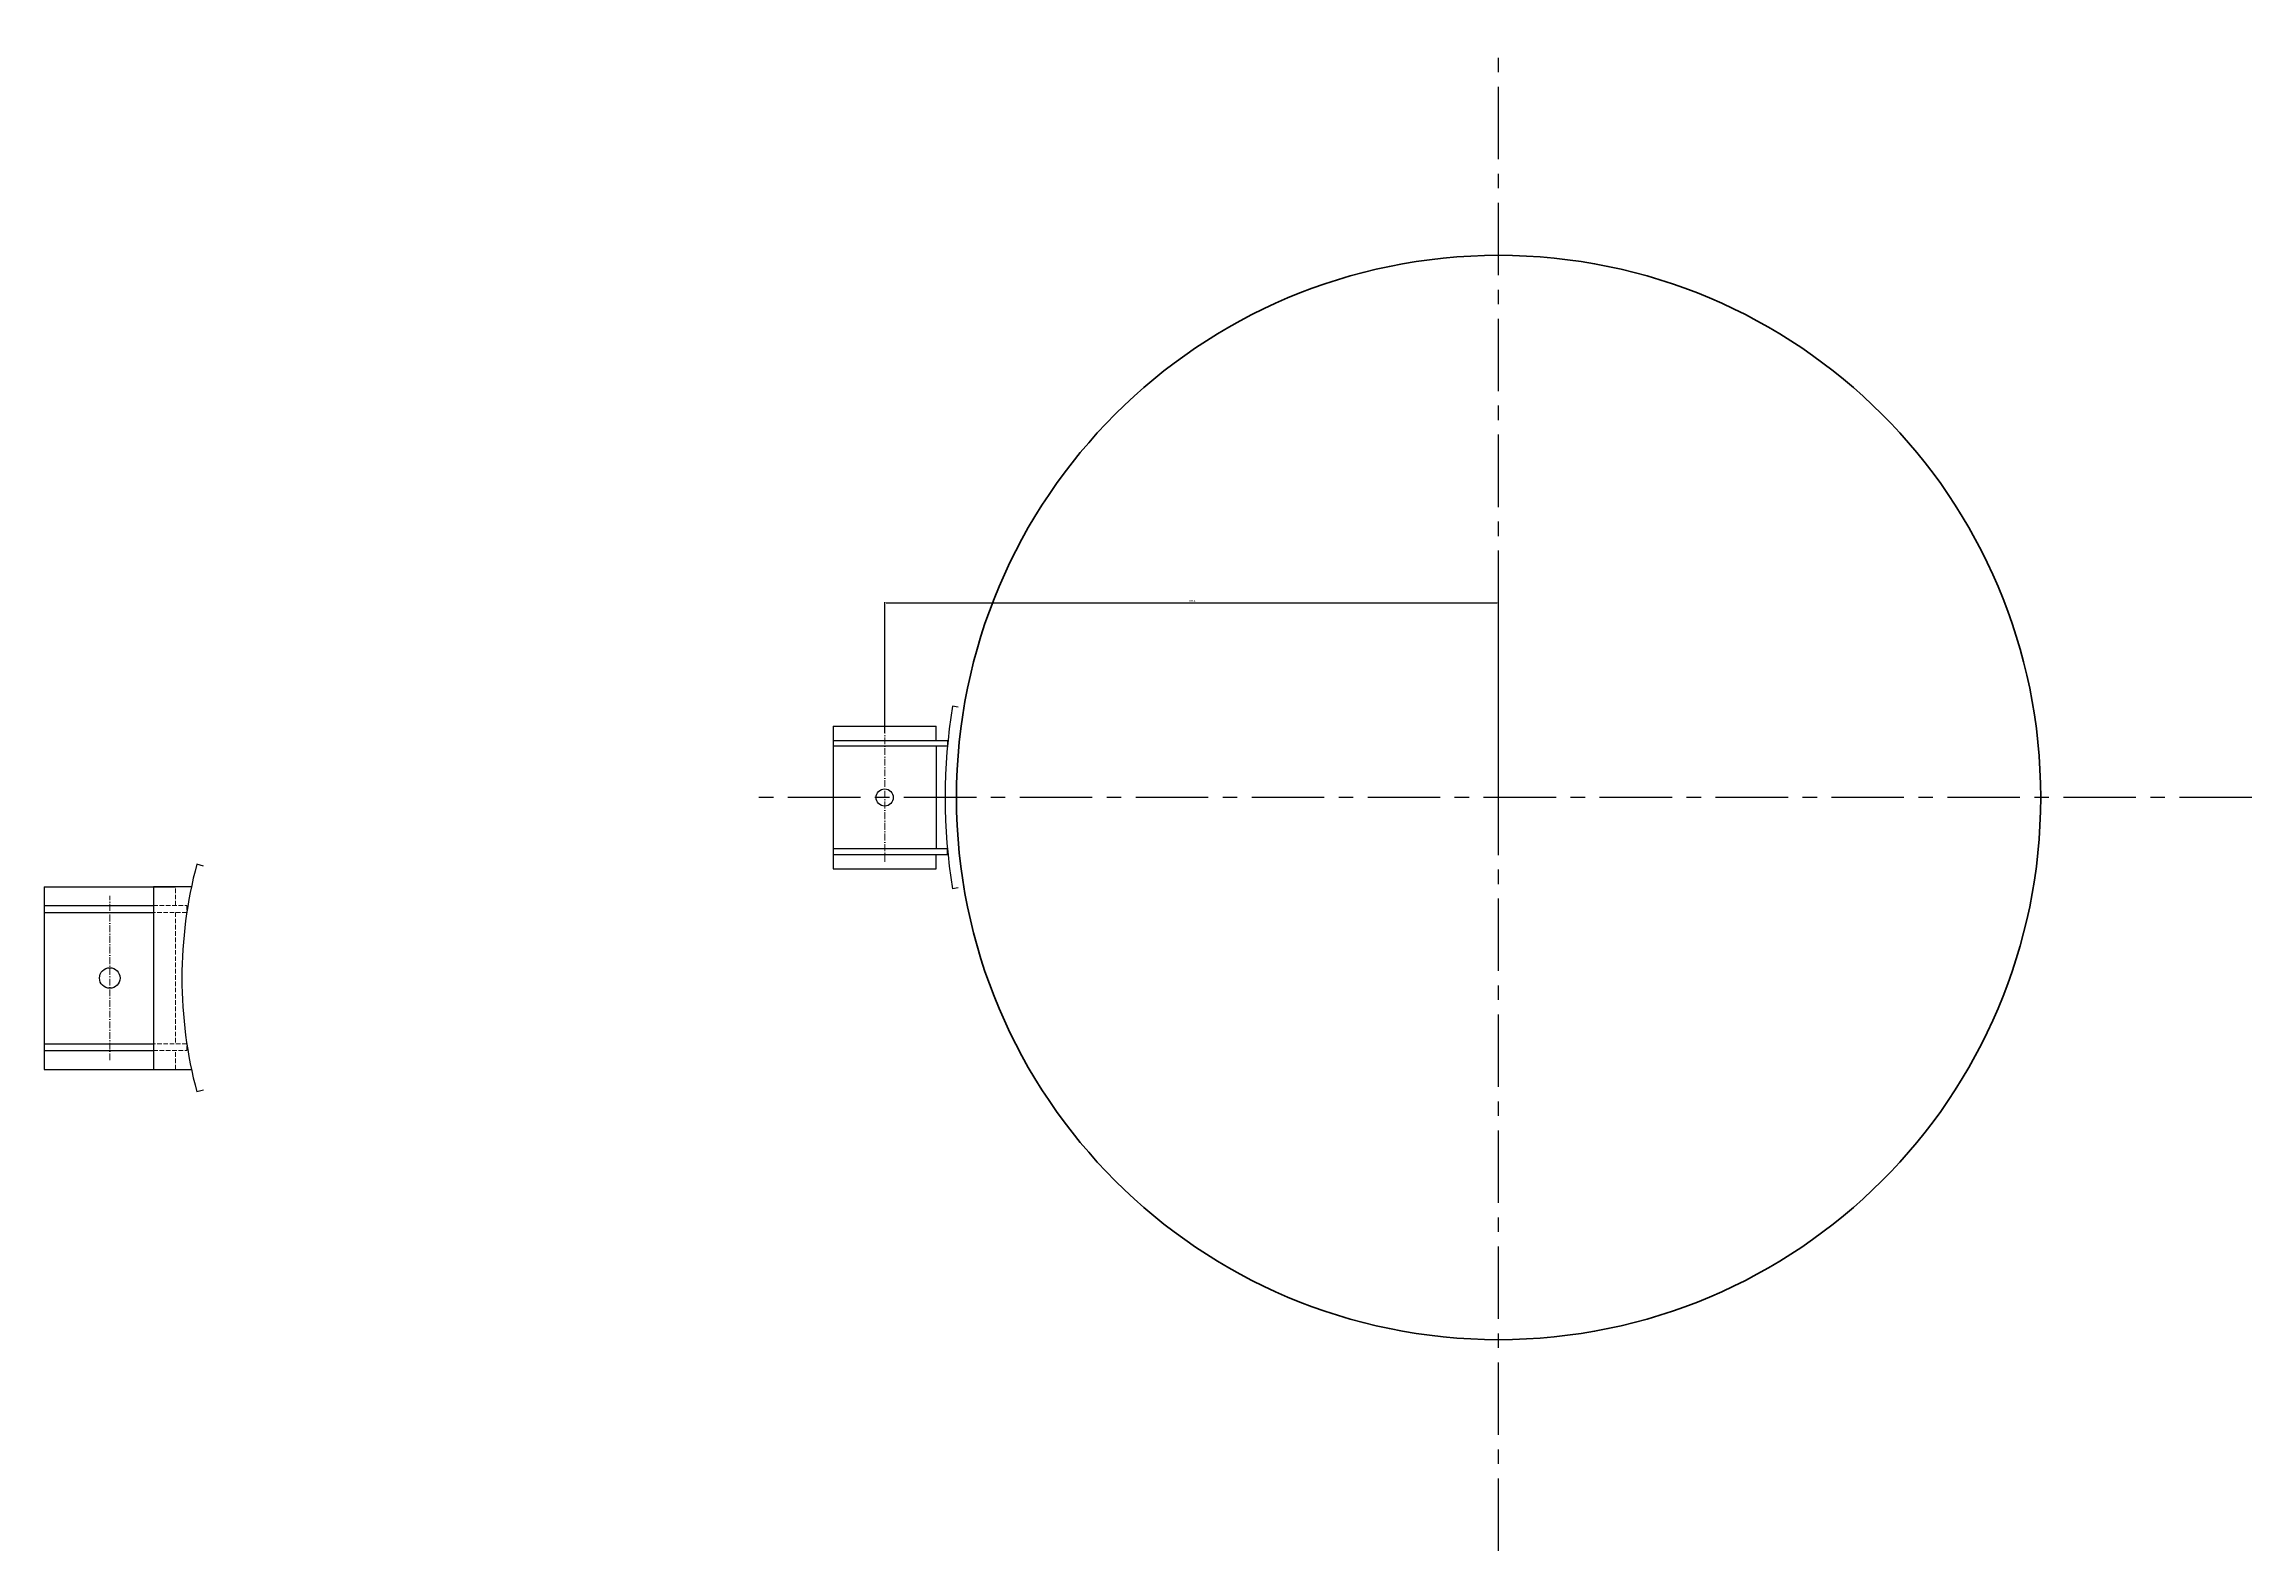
# Model space of a CAD drawing. Header units: millimetres. Extents: x -10878 to 64959, y -43701 to 1476.
# Drawn here: x 53613 to 57482, y -25308 to -22668 of the extents above; entities that cross this region are included whole.
import ezdxf

# ---------------------------------------------------------------- set-up
doc = ezdxf.new("R2010")
doc.units = ezdxf.units.MM
for name, pattern in [('Center', [18.7, 12, -3, 0.7, -3]), ('CENTERX2', [101.6, 63.5, -12.7, 12.7, -12.7]), ('Dashed', [11, 8, -3])]:
    doc.linetypes.add(name, pattern=pattern)
doc.layers.add('0DataFlow-GsBzCenterLine', color=1, linetype='CENTERX2')
for name, color, linetype, lineweight in [('0DataFlow-GsBzEquipOutline', 4, 'Continuous', 60), ('中心线', 1, 'Center', 18), ('虚线', 6, 'Dashed', 18)]:
    doc.layers.add(name, color=color, linetype=linetype, lineweight=lineweight)
doc.styles.add('HGCAD', font='HGCAD.SHX', dxfattribs={"width": 0.75, "bigfont": 'HGCADHZ.SHX'})
doc.dimstyles.new('HGCAD$0', dxfattribs={"dimtxt": 3.5, "dimasz": 2.5, "dimexe": 1, "dimexo": 1, "dimgap": 1, "dimtad": 1, "dimdec": 1, "dimdsep": 46, "dimtxsty": 'HGCAD', "dimcen": 0, "dimadec": 1, "dimazin": 2, "dimtfac": 1, "dimtmove": 0, "dimatfit": 1, "dimfxl": 0, "dimarcsym": 0})

# ---------------------------------------------------------------- blocks, each defined once
blk = doc.blocks.new('*D76')
at = {"color": 0, "lineweight": -2, "transparency": 16777216}
for p, q in [((55086.1, -23874.2), (55086.1, -23645.3)), ((55088.6, -23646.3), (56159.4, -23646.3)), ((56161.9, -23986.7), (56161.9, -23645.3))]:
    blk.add_line(p, q, dxfattribs=at)
at = {"color": 0, "transparency": 16777216}
for points in [[(55088.6, -23645.9), (55088.6, -23646.7), (55086.1, -23646.3)], [(56159.4, -23645.9), (56159.4, -23646.7), (56161.9, -23646.3)]]:
    blk.add_solid(points, dxfattribs=at)
at = {"layer": 'Defpoints', "color": 0, "transparency": 16777216}
for p in [(56161.9, -23646.3), (55086.1, -23875.2), (56161.9, -23987.7)]:
    blk.add_point(p, dxfattribs=at)
at = {"color": 0, "transparency": 16777216, "insert": (55624, -23643.6), "char_height": 3.5, "attachment_point": 5, "style": 'HGCAD'}
blk.add_mtext('1075.8', dxfattribs=at)

msp = doc.modelspace()

# ---------------------------------------------------------------- linework, layer by layer
for p, q in [((55215.07, -23829.22), (55205.21, -23827.57)), ((54996.09, -23862.66), (54996.09, -24112.66)), ((54996.09, -23862.66), (55176.09, -23862.66)), ((55176.09, -23887.66), (55176.09, -23862.66)), ((54996.09, -23887.66), (55196.09, -23887.66)), ((55196.09, -23897.66), (54996.09, -23897.66)), ((55176.09, -23897.66), (55176.09, -24077.66)), ((55196.09, -23887.66), (55196.09, -23897.66)), ((55196.09, -24077.66), (54996.09, -24077.66)), ((54996.09, -24087.66), (55196.09, -24087.66)), ((55176.09, -24112.66), (55176.09, -24087.66)), ((55196.09, -24087.66), (55196.09, -24077.66)), ((53892.25, -24107.8), (53880.66, -24104.71)), ((54996.09, -24112.66), (55176.09, -24112.66)), ((53613.15, -24144.01), (53613.15, -24464.01)), ((53613.15, -24144.01), (53843.15, -24144.01)), ((53613.15, -24177.01), (53804.56, -24177.01)), ((53871.28, -24144.01), (53804.56, -24144.01)), ((53804.56, -24144.01), (53804.56, -24464.01)), ((55215.07, -24146.11), (55205.21, -24147.76)), ((53613.15, -24189.01), (53804.56, -24189.01)), ((53613.15, -24419.01), (53804.56, -24419.01)), ((53613.15, -24431.01), (53804.56, -24431.01)), ((53613.15, -24464.01), (53843.15, -24464.01)), ((53804.56, -24464.01), (53871.28, -24464.01)), ((53892.25, -24500.21), (53880.66, -24503.3))]:
    msp.add_line(p, q)
for centre, radius in [((55086.09, -23987.66), 15), ((53728.15, -24304.01), 18)]:
    msp.add_circle(centre, radius)
for centre, radius, start, end in [((56161.9, -23987.66), 970, 170.50018, 189.49982), ((54628.56, -24304.01), 774, 165.07922, 194.92078)]:
    msp.add_arc(centre, radius, start, end)
at = {"layer": '0DataFlow-GsBzCenterLine', "linetype": 'CENTERX2', "ltscale": 2}
for p, q in [((56161.9, -25307.66), (56161.9, -22667.66)), ((57481.9, -23987.66), (54841.9, -23987.66))]:
    msp.add_line(p, q, dxfattribs=at)
at = {"layer": '0DataFlow-GsBzEquipOutline'}
msp.add_circle((56161.9, -23987.66), 950, dxfattribs=at)
at = {"layer": '中心线', "color": 1, "linetype": 'Center'}
for p, q in [((55086.09, -24100.16), (55086.09, -23875.16)), ((53728.15, -24448.01), (53728.15, -24160.01))]:
    msp.add_line(p, q, dxfattribs=at)
at = {"layer": '虚线', "color": 6, "linetype": 'Dashed'}
for p, q in [((53804.56, -24177.01), (53863.15, -24177.01)), ((53843.15, -24177.01), (53843.15, -24144.01)), ((53863.15, -24177.01), (53863.15, -24189.01)), ((53863.15, -24189.01), (53804.56, -24189.01)), ((53843.15, -24189.01), (53843.15, -24419.01)), ((53863.15, -24419.01), (53804.56, -24419.01)), ((53804.56, -24431.01), (53863.15, -24431.01)), ((53843.15, -24464.01), (53843.15, -24431.01)), ((53863.15, -24431.01), (53863.15, -24419.01))]:
    msp.add_line(p, q, dxfattribs=at)

# ---------------------------------------------------------------- dimensions: what is measured, and where the dimension line sits
dim = msp.add_linear_dim(base=(56161.9, -23646.3), p1=(55086.09, -23875.16), p2=(56161.9, -23987.66), dimstyle='HGCAD$0', override={"dimtfill": 0})
dim.commit()
dim.dimension.update_dxf_attribs({"geometry": '*D76', "text_midpoint": (55624, -23643.55)})

doc.saveas('drawing.dxf')
